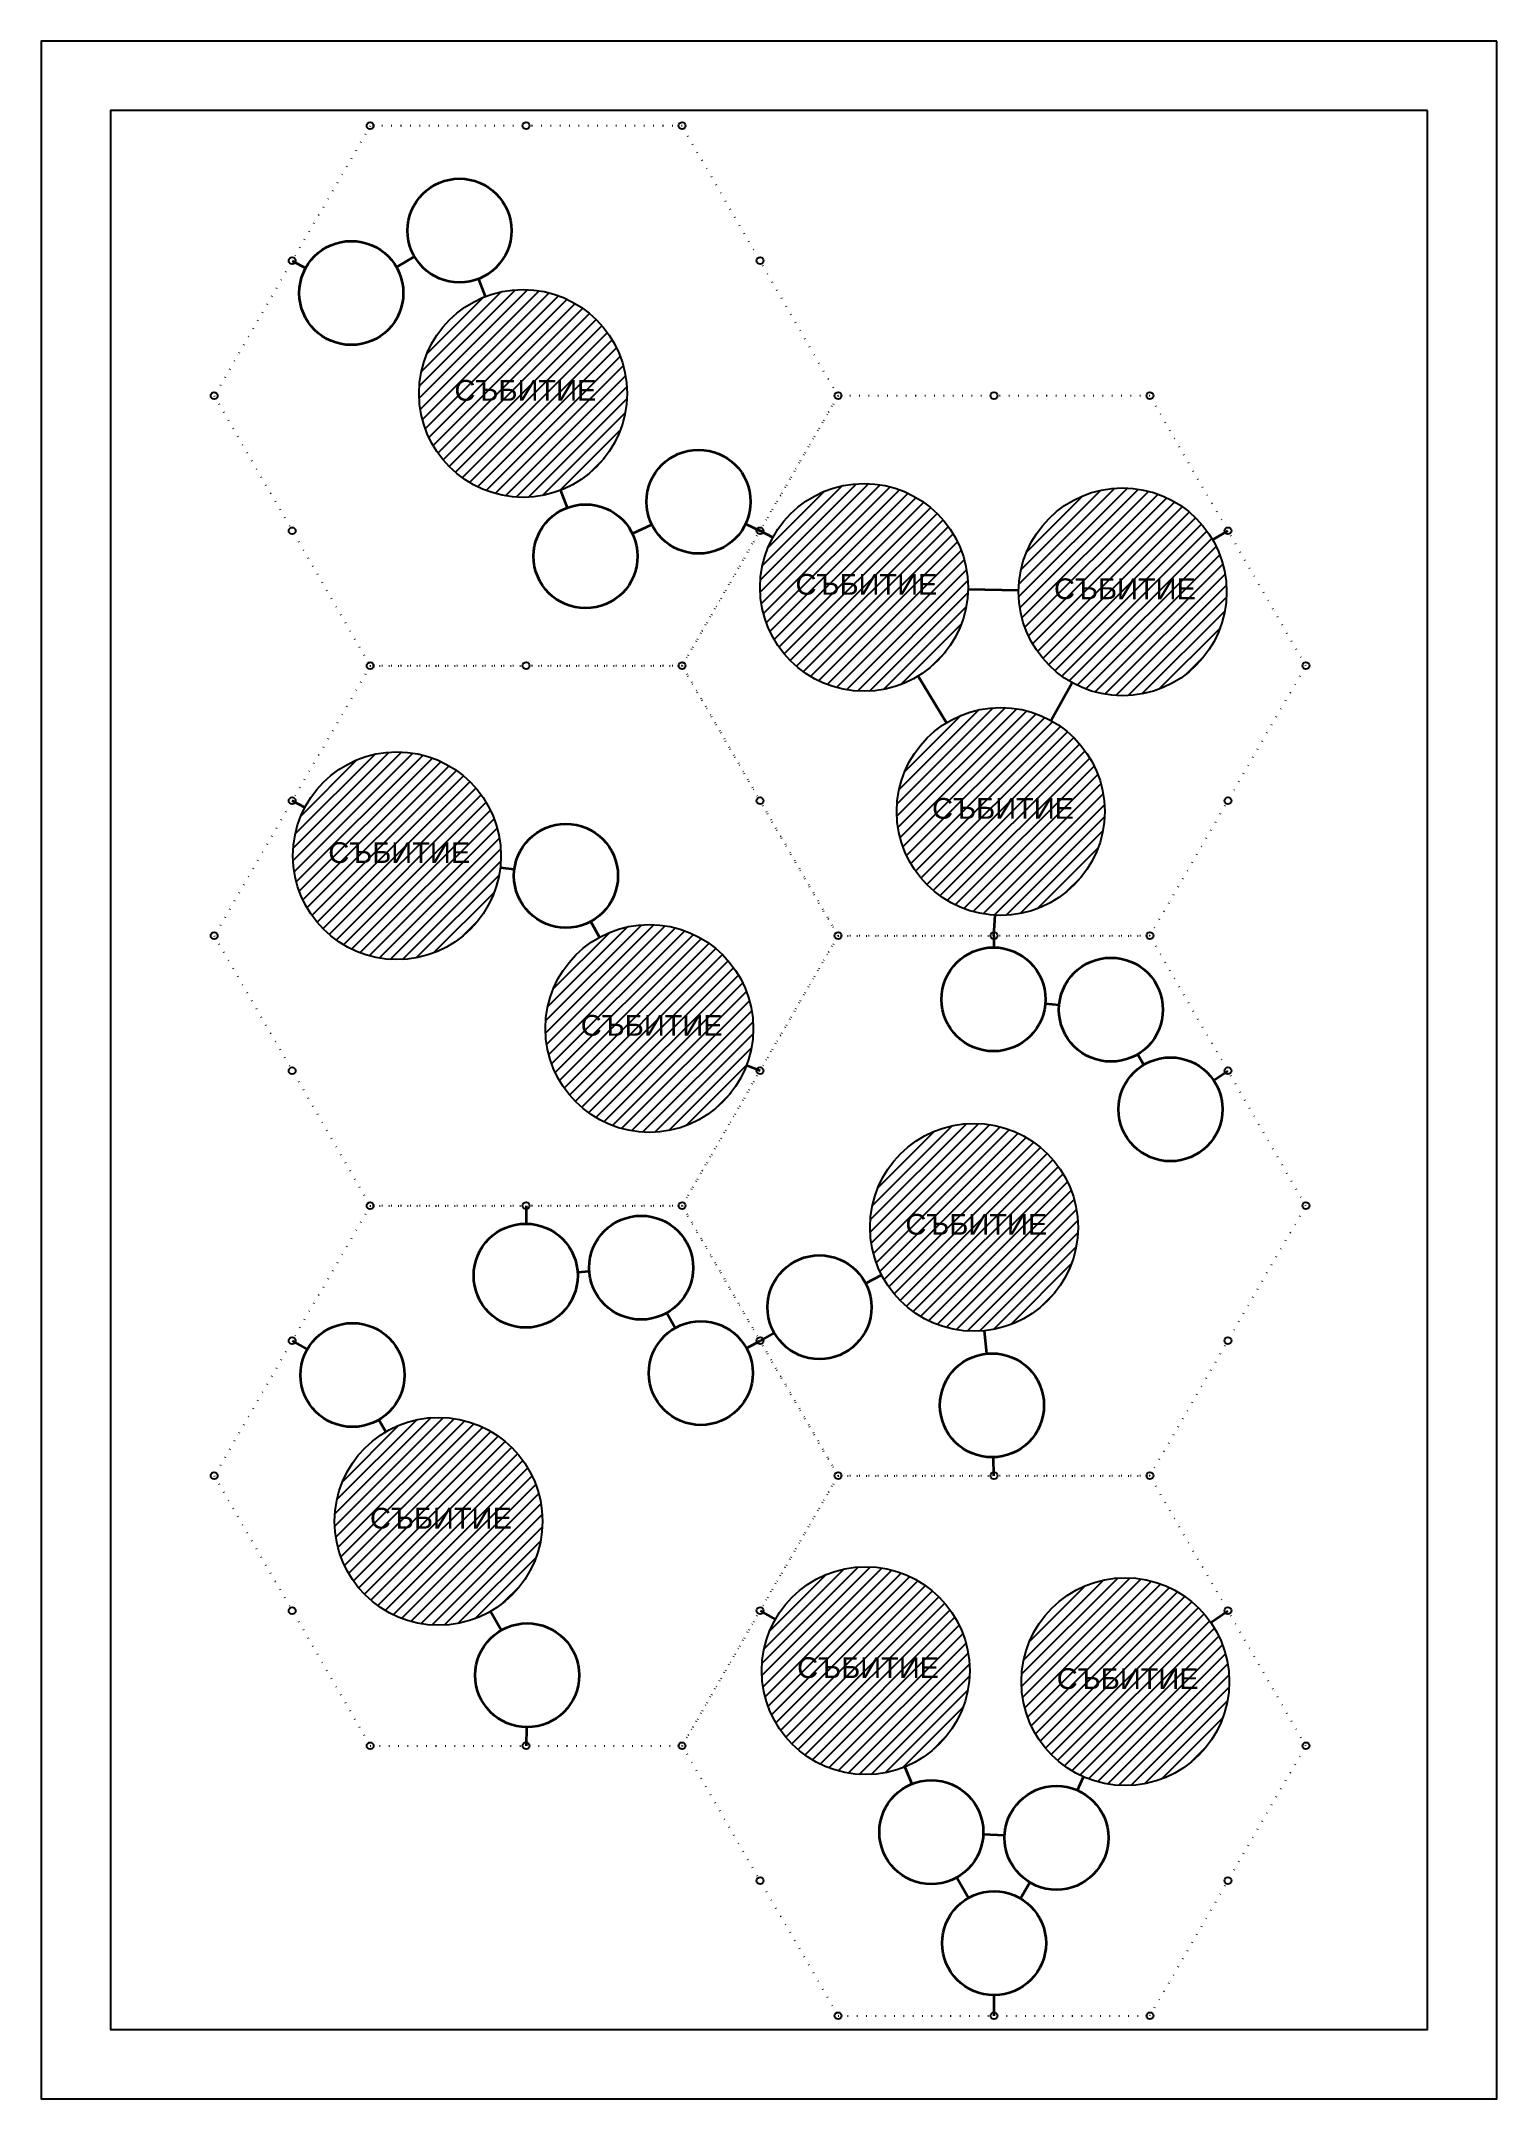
# Model space of a CAD drawing. Header units: feet. Extents: x 2991 to 5869, y -107 to 824.
# Drawn here: x 4189 to 4399, y 190.3 to 487.3 of the extents above; entities that cross this region are included whole.
import ezdxf
from ezdxf.enums import TextEntityAlignment as Align

# ---------------------------------------------------------------- set-up
doc = ezdxf.new("R2010")
doc.units = ezdxf.units.FT
doc.header["$MEASUREMENT"] = 0
doc.linetypes.add('DOT', pattern=[0.25, 0, -0.25])
doc.layers.add('circle', color=7, linetype='Continuous', lineweight=35)
doc.layers.add('line', color=1, linetype='Continuous', lineweight=35)
for name, color, linetype in [('hex', 7, 'DOT'), ('hex_circle', 7, 'Continuous'), ('special_circle', 5, 'Continuous')]:
    doc.layers.add(name, color=color, linetype=linetype)
doc.layers.add('not print', color=3, linetype='Continuous', plot=False)
doc.styles.get("Standard").update_dxf_attribs({"font": 'arial.ttf', "height": 3})

msp = doc.modelspace()

# ---------------------------------------------------------------- texts
at = {"layer": 'special_circle', "color": 7}
for p in [(4258.84, 436.89), (4308.04, 408.89), (4345.33, 408.25), (4327.75, 376.55), (4240.64, 370.17), (4277.06, 345.24), (4323.89, 316.52), (4246.65, 274.1), (4308.28, 252.53), (4345.73, 250.95)]:
    msp.add_text('СЪБИТИЕ', height=3, dxfattribs=at).set_placement(p, align=Align.MIDDLE_CENTER)

# ---------------------------------------------------------------- hatches: boundary and pattern name
at = {"layer": 'special_circle'}
h = msp.add_hatch(dxfattribs=at)
h.set_pattern_fill('ANSI31', color=256, scale=10, style=0)
h.set_pattern_definition([(45, (2780.389, 27.984), (-0.8838835, 0.8838835), [])])
edge = h.paths.add_edge_path()
edge.add_arc((4258.5, 436.45), 15, 0, 360)
h = msp.add_hatch(dxfattribs=at)
h.set_pattern_fill('ANSI31', color=256, scale=10, style=0)
h.set_pattern_definition([(45, (2829.588, -0.0154), (-0.8838835, 0.8838835), [])])
edge = h.paths.add_edge_path()
edge.add_arc((4307.7, 408.45), 15, 0, 360)
h = msp.add_hatch(dxfattribs=at)
h.set_pattern_fill('ANSI31', color=256, scale=10, style=0)
h.set_pattern_definition([(45, (2866.8771, -0.658), (-0.8838835, 0.8838835), [])])
edge = h.paths.add_edge_path()
edge.add_arc((4344.99, 407.81), 15, 0, 360)
h = msp.add_hatch(dxfattribs=at)
h.set_pattern_fill('ANSI31', color=256, scale=10, style=0)
h.set_pattern_definition([(45, (2849.3041, -32.3576), (-0.8838835, 0.8838835), [])])
edge = h.paths.add_edge_path()
edge.add_arc((4327.41, 376.11), 15, 0, 360)
h = msp.add_hatch(dxfattribs=at)
h.set_pattern_fill('ANSI31', color=256, scale=10, style=0)
h.set_pattern_definition([(45, (2762.1942, -38.7428), (-0.8838835, 0.8838835), [])])
edge = h.paths.add_edge_path()
edge.add_arc((4240.3, 369.72), 15, 0, 360)
h = msp.add_hatch(dxfattribs=at)
h.set_pattern_fill('ANSI31', color=256, scale=10, style=0)
h.set_pattern_definition([(45, (2798.6098, -63.675), (-0.8838835, 0.8838835), [])])
edge = h.paths.add_edge_path()
edge.add_arc((4276.72, 344.79), 15, 0, 360)
h = msp.add_hatch(dxfattribs=at)
h.set_pattern_fill('ANSI31', color=256, scale=10, style=0)
h.set_pattern_definition([(45, (2845.4444, -92.3897), (-0.8838835, 0.8838835), [])])
edge = h.paths.add_edge_path()
edge.add_arc((4323.56, 316.08), 15, 0, 360)
h = msp.add_hatch(dxfattribs=at)
h.set_pattern_fill('ANSI31', color=256, scale=10, style=0)
h.set_pattern_definition([(45, (2768.2031, -134.8127), (-0.8838835, 0.8838835), [])])
edge = h.paths.add_edge_path()
edge.add_arc((4246.31, 273.65), 15, 0, 360)
h = msp.add_hatch(dxfattribs=at)
h.set_pattern_fill('ANSI31', color=256, scale=10, style=0)
h.set_pattern_definition([(45, (2829.8322, -156.38), (-0.8838835, 0.8838835), [])])
edge = h.paths.add_edge_path()
edge.add_arc((4307.94, 252.09), 15, 0, 360)
h = msp.add_hatch(dxfattribs=at)
h.set_pattern_fill('ANSI31', color=256, scale=10, style=0)
h.set_pattern_definition([(45, (2867.2751, -157.9557), (-0.8838835, 0.8838835), [])])
edge = h.paths.add_edge_path()
edge.add_arc((4345.39, 250.51), 15, 0, 360)

# ---------------------------------------------------------------- linework, layer by layer
msp.add_lwpolyline([(4398.98, 487.29), (4188.98, 487.29), (4188.98, 190.29), (4398.98, 190.29)], close=True)
at = {"layer": 'circle'}
for centre in [(4249.33, 459.95), (4233.72, 450.94), (4283.82, 420.82), (4267.52, 412.94), (4264.69, 366.82), (4326.37, 348.99), (4343.31, 347.5), (4351.9, 333.12), (4258.88, 309.11), (4275.54, 310.26), (4301.26, 304.55), (4233.9, 294.77), (4284.15, 295.05), (4326.15, 290.39), (4259.1, 251.43), (4317.4, 228.79), (4335.45, 227.97), (4326.45, 212.76)]:
    msp.add_circle(centre, 7.5, dxfattribs=at)
at = {"layer": 'hex', "ltscale": 5}
for points in [[(4236.44, 475.08), (4213.94, 436.11), (4236.44, 397.14), (4281.44, 397.14), (4303.94, 436.11), (4281.44, 475.08)], [(4303.94, 436.11), (4281.44, 397.14), (4303.94, 358.17), (4348.94, 358.17), (4371.44, 397.14), (4348.94, 436.11)], [(4236.44, 397.14), (4213.94, 358.17), (4236.44, 319.2), (4281.44, 319.2), (4303.94, 358.17), (4281.44, 397.14)], [(4303.94, 358.17), (4281.44, 319.2), (4303.94, 280.23), (4348.94, 280.23), (4371.44, 319.2), (4348.94, 358.17)], [(4236.44, 319.2), (4213.94, 280.23), (4236.44, 241.25), (4281.44, 241.25), (4303.94, 280.23), (4281.44, 319.2)], [(4303.94, 280.23), (4281.44, 241.25), (4303.94, 202.28), (4348.94, 202.28), (4371.44, 241.25), (4348.94, 280.23)]]:
    msp.add_lwpolyline(points, close=True, dxfattribs=at)
at = {"layer": 'hex_circle'}
for centre in [(4236.44, 475.08), (4258.94, 475.08), (4281.44, 475.08), (4225.19, 455.6), (4292.69, 455.6), (4213.94, 436.11), (4303.94, 436.11), (4326.44, 436.11), (4348.94, 436.11), (4225.19, 416.62), (4292.69, 416.62), (4360.19, 416.62), (4236.44, 397.14), (4258.94, 397.14), (4281.44, 397.14), (4371.44, 397.14), (4225.19, 377.65), (4292.69, 377.65), (4360.19, 377.65), (4213.94, 358.17), (4303.94, 358.17), (4326.44, 358.17), (4348.94, 358.17), (4225.19, 338.68), (4292.69, 338.68), (4360.19, 338.68), (4236.44, 319.2), (4258.94, 319.2), (4281.44, 319.2), (4371.44, 319.2), (4225.19, 299.71), (4292.69, 299.71), (4360.19, 299.71), (4213.94, 280.23), (4303.94, 280.23), (4326.44, 280.23), (4348.94, 280.23), (4225.19, 260.74), (4292.69, 260.74), (4360.19, 260.74), (4236.44, 241.25), (4258.94, 241.25), (4281.44, 241.25), (4281.44, 241.25), (4281.44, 241.25), (4371.44, 241.25), (4292.69, 221.77), (4360.19, 221.77), (4303.94, 202.28), (4303.94, 202.28), (4326.44, 202.28), (4348.94, 202.28)]:
    msp.add_circle(centre, 0.5, dxfattribs=at)
at = {"layer": 'line'}
for p, q in [((4225.19, 455.6), (4227.14, 454.53)), ((4240.22, 454.69), (4242.84, 456.2)), ((4252.06, 452.96), (4253.05, 450.42)), ((4263.88, 422.45), (4264.84, 419.94)), ((4274.28, 416.21), (4277.07, 417.55)), ((4290.6, 417.61), (4292.69, 416.62)), ((4294.53, 415.63), (4292.69, 416.62)), ((4357.96, 415.33), (4360.19, 416.62)), ((4322.7, 408.19), (4329.99, 408.07)), ((4319.61, 388.92), (4315.51, 395.64)), ((4337.72, 394.69), (4334.69, 389.23)), ((4227.02, 376.69), (4225.19, 377.65)), ((4257.25, 367.71), (4255.2, 367.95)), ((4269.53, 357.96), (4268.29, 360.24)), ((4326.44, 358.17), (4326.6, 361.13)), ((4326.44, 358.17), (4326.43, 356.49)), ((4335.84, 348.16), (4333.84, 348.33)), ((4292.69, 338.68), (4290.73, 339.43)), ((4348.05, 339.56), (4347.16, 341.06)), ((4358.13, 337.3), (4360.19, 338.68)), ((4258.94, 319.2), (4258.93, 316.61)), ((4266.37, 309.63), (4268.05, 309.75)), ((4310.23, 309.19), (4307.92, 307.99)), ((4279.23, 303.73), (4280.45, 301.58)), ((4294.73, 300.86), (4292.69, 299.71)), ((4325.4, 297.86), (4325.06, 301.15)), ((4225.19, 299.71), (4227.38, 298.47)), ((4290.73, 298.64), (4292.69, 299.71)), ((4238.71, 286.58), (4237.71, 288.3)), ((4326.44, 280.23), (4326.37, 282.9)), ((4255.36, 257.93), (4253.79, 260.65)), ((4292.69, 260.74), (4294.9, 259.49)), ((4357.73, 259.04), (4360.19, 260.74)), ((4258.98, 243.93), (4258.94, 241.25)), ((4313.58, 238.19), (4314.58, 235.74)), ((4338.48, 234.84), (4339.33, 236.78)), ((4327.96, 228.31), (4324.89, 228.45)), ((4321.08, 222.26), (4322.76, 219.29)), ((4330.27, 219.21), (4331.63, 221.52)), ((4326.44, 205.26), (4326.44, 202.28))]:
    msp.add_line(p, q, dxfattribs=at)
at = {"layer": 'not print'}
msp.add_lwpolyline([(4388.98, 477.29), (4198.98, 477.29), (4198.98, 200.29), (4388.98, 200.29)], close=True, dxfattribs=at)
at = {"layer": 'special_circle'}
for centre in [(4258.5, 436.45), (4307.7, 408.45), (4344.99, 407.81), (4327.41, 376.11), (4240.3, 369.72), (4276.72, 344.79), (4323.56, 316.08), (4246.31, 273.65), (4307.94, 252.09), (4345.39, 250.51)]:
    msp.add_circle(centre, 15, dxfattribs=at)

msp.set_redraw_order([(e.dxf.handle, doc.entitydb.next_handle()) for e in msp.query("TEXT MTEXT ATTDEF DIMENSION ARC_DIMENSION")])  # texts and dimensions are drawn at this point

doc.saveas('drawing.dxf')
